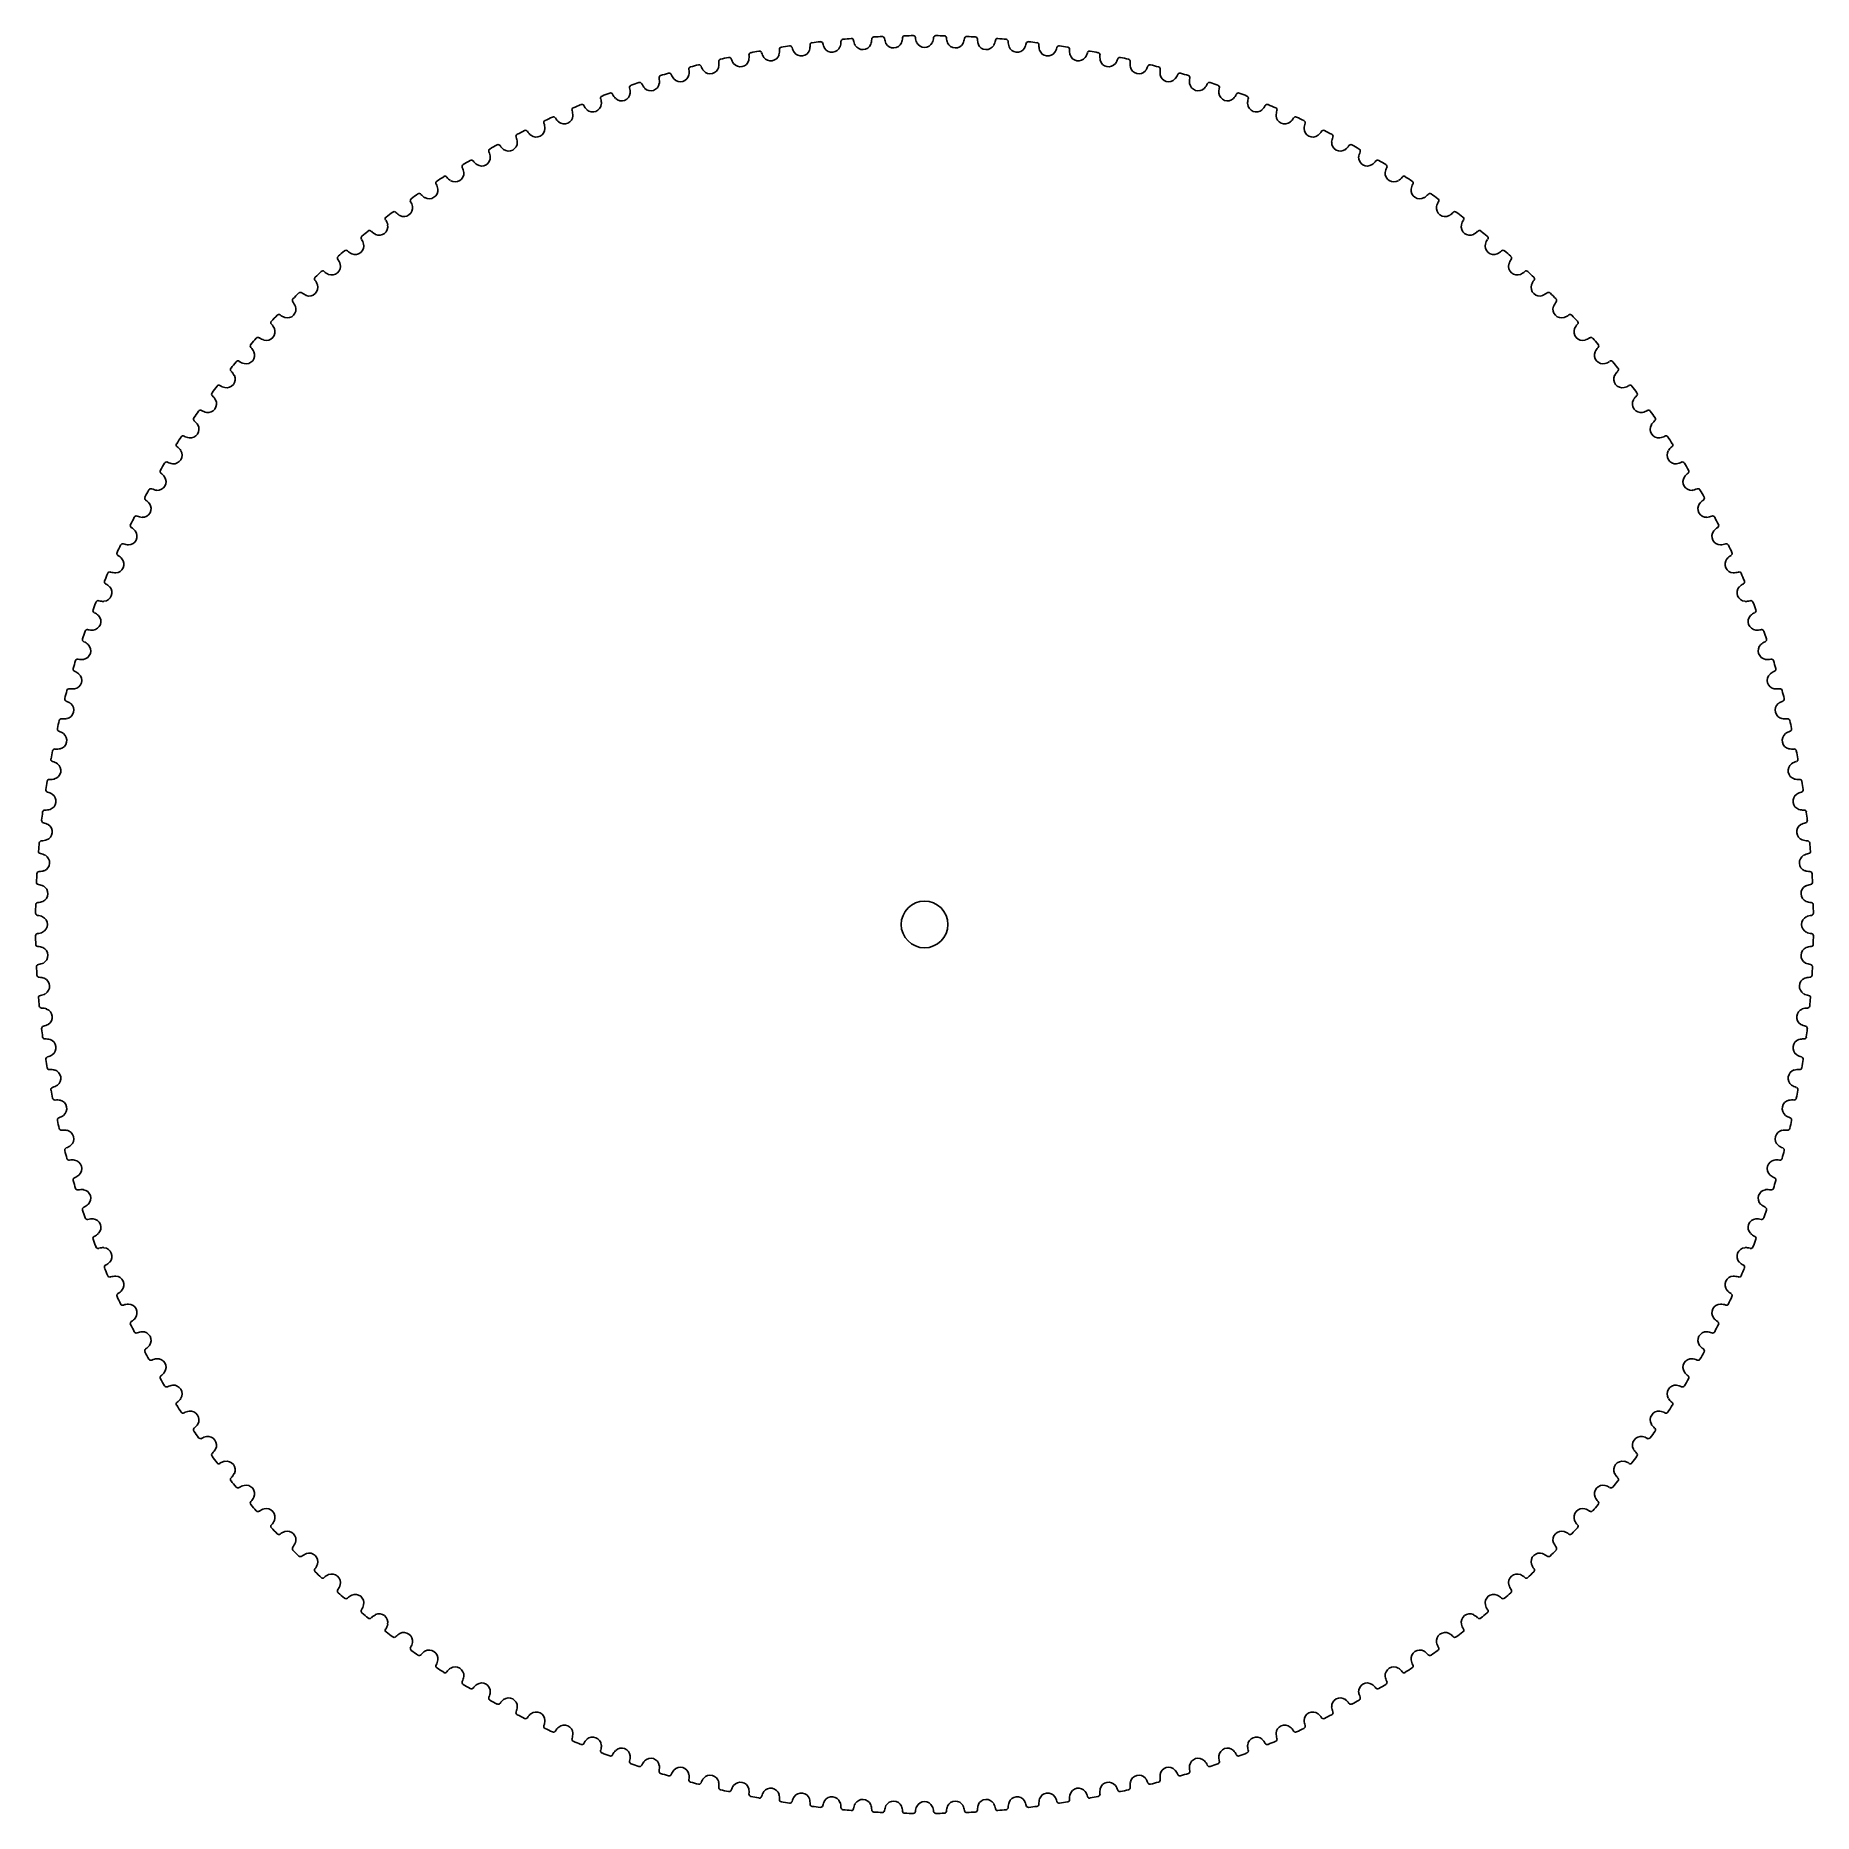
# Model space of a CAD drawing. Header units: millimetres. Extents: x 0 to 114, y 0 to 114.
import ezdxf

# ---------------------------------------------------------------- set-up
doc = ezdxf.new("R2010")
doc.units = ezdxf.units.MM

msp = doc.modelspace()

# ---------------------------------------------------------------- linework, layer by layer
msp.add_circle((57.3, 57.3), 1.5)
for centre, radius, start, end in [((52.08, 113.95), 0.15, 96, 178.5686), ((57.3, 57.3), 57.04, 94.7335, 95.2665), ((52.6, 114), 0.15, 11.4314, 94), ((52.91, 114.13), 1, -20.377, -1.0988), ((54.06, 114.1), 0.15, 94, 176.5686), ((57.3, 57.3), 57.04, 92.7335, 93.2665), ((54.58, 114.13), 0.15, 9.4314, 92), ((55.72, 114.28), 1, -172.9012, -153.623), ((54.89, 114.25), 1, -22.377, -3.0988), ((56.04, 114.18), 0.15, 92, 174.5686), ((57.3, 57.3), 57.04, 90.7335, 91.2665), ((56.57, 114.19), 0.15, 7.4314, 90), ((57.71, 114.3), 1, -174.9012, -155.623), ((56.88, 114.3), 1, -24.377, -5.0988), ((58.03, 114.19), 0.15, 90, 172.5686), ((57.3, 57.3), 57.04, 88.7335, 89.2665), ((58.55, 114.18), 0.15, 5.4314, 88), ((59.7, 114.25), 1, -176.9012, -157.623), ((58.87, 114.28), 1, -26.377, -7.0988), ((60.01, 114.13), 0.15, 88, 170.5686), ((57.3, 57.3), 57.04, 86.7335, 87.2665), ((60.54, 114.1), 0.15, 3.4314, 86), ((61.69, 114.13), 1, -178.9012, -159.623), ((61.99, 114), 0.15, 86, 168.5686), ((57.3, 57.3), 57.04, 84.7335, 85.2665), ((62.52, 113.95), 0.15, 1.4314, 84), ((45.04, 112.97), 1, -12.377, 6.9012), ((46.18, 113.1), 0.15, 102, -175.4314), ((57.29, 57.3), 57.04, 100.7335, 101.2665), ((46.7, 113.2), 0.15, 17.4314, 100), ((47.81, 113.5), 1, -164.9012, -145.623), ((47.43, 113.27), 0.555, -80, -16.5651), ((46.99, 113.36), 1, -14.377, 4.9012), ((48.14, 113.45), 0.15, 100, -177.4314), ((57.29, 57.3), 57.04, 98.7335, 99.2665), ((48.65, 113.53), 0.15, 15.4314, 98), ((49.77, 113.8), 1, -166.9012, -147.623), ((49.39, 113.58), 0.555, -145.4349, -82), ((49.39, 113.58), 0.555, -82, -18.5651), ((48.95, 113.68), 1, -16.377, 2.9012), ((50.1, 113.74), 0.15, 98, -179.4314), ((57.3, 57.3), 57.04, 96.7335, 97.2665), ((50.62, 113.8), 0.15, 13.4314, 96), ((51.75, 114.03), 1, -168.9012, -149.623), ((51.35, 113.82), 0.555, -147.4349, -84), ((51.35, 113.82), 0.555, -84, -20.5651), ((50.93, 113.94), 1, -18.377, 0.9012), ((53.73, 114.19), 1, -170.9012, -151.623), ((53.33, 113.99), 0.555, -149.4349, -86), ((53.33, 113.99), 0.555, -86, -22.5651), ((55.31, 114.1), 0.555, -151.4349, -88), ((55.31, 114.1), 0.555, -88, -24.5651), ((57.3, 114.13), 0.555, -153.4349, -90), ((57.3, 114.13), 0.555, -90, -26.5651), ((59.28, 114.1), 0.555, -155.4349, -92), ((59.28, 114.1), 0.555, -92, -28.5651), ((61.26, 113.99), 0.555, -157.4349, -94), ((61.26, 113.99), 0.555, -94, -30.5651), ((60.86, 114.19), 1, -28.377, -9.0988), ((63.67, 113.94), 1, 179.0988, -161.623), ((63.24, 113.82), 0.555, -159.4349, -96), ((63.24, 113.82), 0.555, -96, -32.5651), ((62.84, 114.03), 1, -30.377, -11.0988), ((63.97, 113.8), 0.15, 84, 166.5686), ((57.3, 57.3), 57.04, 82.7335, 83.2665), ((64.49, 113.74), 0.15, -0.5686, 82), ((65.64, 113.68), 1, 177.0988, -163.623), ((65.21, 113.58), 0.555, -161.4349, -98), ((65.21, 113.58), 0.555, -98, -34.5651), ((64.82, 113.8), 1, -32.377, -13.0988), ((65.94, 113.53), 0.15, 82, 164.5686), ((57.3, 57.3), 57.04, 80.7335, 81.2665), ((66.46, 113.45), 0.15, -2.5686, 80), ((67.6, 113.36), 1, 175.0988, -165.623), ((67.17, 113.27), 0.555, -163.4349, -100), ((66.79, 113.5), 1, -34.377, -15.0988), ((67.89, 113.2), 0.15, 80, 162.5686), ((57.3, 57.3), 57.04, 78.7335, 79.2665), ((68.41, 113.1), 0.15, -4.5686, 78), ((69.55, 112.97), 1, 173.0988, -167.623), ((57.29, 57.3), 57.04, 106.7335, 107.2665), ((40.91, 111.78), 0.15, 23.4314, 106), ((41.98, 112.2), 1, -158.9012, -139.623), ((41.63, 111.93), 0.555, -74, -10.5651), ((42.32, 112.19), 0.15, 106, -171.4314), ((41.19, 111.97), 1, -8.377, 10.9012), ((57.29, 57.3), 57.04, 104.7335, 105.2665), ((42.82, 112.32), 0.15, 21.4314, 104), ((43.91, 112.7), 1, -160.9012, -141.623), ((43.55, 112.44), 0.555, -139.4349, -76), ((43.55, 112.44), 0.555, -76, -12.5651), ((44.24, 112.68), 0.15, 104, -173.4314), ((43.1, 112.5), 1, -10.377, 8.9012), ((57.29, 57.3), 57.04, 102.7335, 103.2665), ((44.75, 112.79), 0.15, 19.4314, 102), ((45.85, 113.14), 1, -162.9012, -143.623), ((45.48, 112.89), 0.555, -141.4349, -78), ((45.48, 112.89), 0.555, -78, -14.5651), ((47.43, 113.27), 0.555, -143.4349, -80), ((67.17, 113.27), 0.555, -100, -36.5651), ((69.11, 112.89), 0.555, -165.4349, -102), ((69.11, 112.89), 0.555, -102, -38.5651), ((68.74, 113.14), 1, -36.377, -17.0988), ((69.84, 112.79), 0.15, 78, 160.5686), ((57.3, 57.3), 57.04, 76.7335, 77.2665), ((70.35, 112.68), 0.15, -6.5686, 76), ((71.49, 112.5), 1, 171.0988, -169.623), ((71.05, 112.44), 0.555, -167.4349, -104), ((71.05, 112.44), 0.555, -104, -40.5651), ((70.68, 112.7), 1, -38.377, -19.0988), ((71.77, 112.32), 0.15, 76, 158.5686), ((57.3, 57.3), 57.04, 74.7335, 75.2665), ((72.28, 112.19), 0.15, -8.5686, 74), ((73.41, 111.97), 1, 169.0988, -171.623), ((72.96, 111.93), 0.555, -169.4349, -106), ((72.61, 112.2), 1, -40.377, -21.0988), ((73.68, 111.78), 0.15, 74, 156.5686), ((57.3, 57.3), 57.04, 72.7335, 73.2665), ((38.52, 111.01), 0.15, 110, -167.4314), ((37.41, 110.72), 1, -4.377, 14.9012), ((57.29, 57.3), 57.04, 108.7335, 109.2665), ((39.02, 111.18), 0.15, 25.4314, 108), ((40.08, 111.64), 1, -156.9012, -137.623), ((39.73, 111.35), 0.555, -135.4349, -72), ((39.73, 111.35), 0.555, -72, -8.5651), ((40.41, 111.63), 0.15, 108, -169.4314), ((39.29, 111.38), 1, -6.377, 12.9012), ((41.63, 111.93), 0.555, -137.4349, -74), ((72.96, 111.93), 0.555, -106, -42.5651), ((74.18, 111.63), 0.15, -10.5686, 72), ((75.3, 111.38), 1, 167.0988, -173.623), ((74.86, 111.35), 0.555, -171.4349, -108), ((74.86, 111.35), 0.555, -108, -44.5651), ((74.52, 111.64), 1, -42.377, -23.0988), ((75.57, 111.18), 0.15, 72, 154.5686), ((57.3, 57.3), 57.04, 70.7335, 71.2665), ((76.07, 111.01), 0.15, -12.5686, 70), ((77.18, 110.72), 1, 165.0988, -175.623), ((34.82, 109.57), 0.15, 114, -163.4314), ((33.73, 109.2), 1, -0.377, 18.9012), ((57.29, 57.3), 57.04, 112.7335, 113.2665), ((35.31, 109.77), 0.15, 29.4314, 112), ((36.33, 110.3), 1, -152.9012, -133.623), ((36, 109.99), 0.555, -131.4349, -68), ((36, 109.99), 0.555, -68, -4.5651), ((36.66, 110.32), 0.15, 112, -165.4314), ((35.56, 109.99), 1, -2.377, 16.9012), ((57.29, 57.3), 57.04, 110.7335, 111.2665), ((37.15, 110.51), 0.15, 27.4314, 110), ((38.19, 111), 1, -154.9012, -135.623), ((37.86, 110.7), 0.555, -133.4349, -70), ((37.86, 110.7), 0.555, -70, -6.5651), ((76.74, 110.7), 0.555, -173.4349, -110), ((76.74, 110.7), 0.555, -110, -46.5651), ((76.4, 111), 1, -44.377, -25.0988), ((77.44, 110.51), 0.15, 70, 152.5686), ((57.3, 57.3), 57.04, 68.7335, 69.2665), ((77.93, 110.32), 0.15, -14.5686, 68), ((79.03, 109.99), 1, 163.0988, -177.623), ((78.59, 109.99), 0.555, -175.4349, -112), ((78.59, 109.99), 0.555, -112, -48.5651), ((78.26, 110.3), 1, -46.377, -27.0988), ((79.29, 109.77), 0.15, 68, 150.5686), ((57.3, 57.3), 57.04, 66.7335, 67.2665), ((79.77, 109.57), 0.15, -16.5686, 66), ((80.86, 109.2), 1, 161.0988, -179.623), ((33.01, 108.75), 0.15, 116, -161.4314), ((31.94, 108.35), 1, 1.623, 20.9012), ((57.29, 57.3), 57.04, 114.7335, 115.2665), ((33.49, 108.97), 0.15, 31.4314, 114), ((34.49, 109.54), 1, -150.9012, -131.623), ((34.18, 109.22), 0.555, -129.4349, -66), ((34.18, 109.22), 0.555, -66, -2.5651), ((80.41, 109.22), 0.555, -177.4349, -114), ((80.41, 109.22), 0.555, -114, -50.5651), ((80.1, 109.54), 1, -48.377, -29.0988), ((81.1, 108.97), 0.15, 66, 148.5686), ((57.3, 57.3), 57.04, 64.7335, 65.2665), ((81.58, 108.75), 0.15, -18.5686, 64), ((82.66, 108.35), 1, 159.0988, 178.377), ((57.29, 57.3), 57.04, 118.7335, 119.2665), ((29.94, 107.19), 0.15, 35.4314, 118), ((30.9, 107.82), 1, -146.9012, -127.623), ((30.61, 107.48), 0.555, -62, 1.4349), ((31.23, 107.87), 0.15, 118, -159.4314), ((30.17, 107.43), 1, 3.623, 22.9012), ((57.29, 57.3), 57.04, 116.7335, 117.2665), ((31.7, 108.11), 0.15, 33.4314, 116), ((32.68, 108.71), 1, -148.9012, -129.623), ((32.38, 108.38), 0.555, -127.4349, -64), ((32.38, 108.38), 0.555, -64, -0.5651), ((82.21, 108.38), 0.555, -179.4349, -116), ((82.21, 108.38), 0.555, -116, -52.5651), ((81.91, 108.71), 1, -50.377, -31.0988), ((82.89, 108.11), 0.15, 64, 146.5686), ((57.3, 57.3), 57.04, 62.7335, 63.2665), ((84.42, 107.43), 1, 157.0988, 176.377), ((83.98, 107.48), 0.555, 178.5651, -118), ((83.36, 107.87), 0.15, -20.5686, 62), ((83.69, 107.82), 1, -52.377, -33.0988), ((84.65, 107.19), 0.15, 62, 144.5686), ((57.3, 57.3), 57.04, 60.7335, 61.2665), ((57.29, 57.3), 57.04, 120.7335, 121.2665), ((28.22, 106.2), 0.15, 37.4314, 120), ((29.15, 106.87), 1, -144.9012, -125.623), ((28.88, 106.52), 0.555, -60, 3.4349), ((29.48, 106.93), 0.15, 120, -157.4314), ((28.44, 106.45), 1, 5.623, 24.9012), ((30.61, 107.48), 0.555, -125.4349, -62), ((83.98, 107.48), 0.555, -118, -54.5651), ((86.16, 106.45), 1, 155.0988, 174.377), ((85.71, 106.52), 0.555, 176.5651, -120), ((85.11, 106.93), 0.15, -22.5686, 60), ((85.44, 106.87), 1, -54.377, -35.0988), ((86.37, 106.2), 0.15, 60, 142.5686), ((57.3, 57.3), 57.04, 58.7335, 59.2665), ((26.09, 104.87), 0.15, 124, -153.4314), ((57.29, 57.3), 57.04, 122.7335, 123.2665), ((26.53, 105.16), 0.15, 39.4314, 122), ((27.44, 105.86), 1, -142.9012, -123.623), ((27.18, 105.5), 0.555, -121.4349, -58), ((27.18, 105.5), 0.555, -58, 5.4349), ((27.77, 105.93), 0.15, 122, -155.4314), ((26.74, 105.42), 1, 7.623, 26.9012), ((28.88, 106.52), 0.555, -123.4349, -60), ((85.71, 106.52), 0.555, -120, -56.5651), ((87.85, 105.42), 1, 153.0988, 172.377), ((87.41, 105.5), 0.555, 174.5651, -122), ((86.83, 105.93), 0.15, -24.5686, 58), ((87.41, 105.5), 0.555, -122, -58.5651), ((87.15, 105.86), 1, -56.377, -37.0988), ((88.06, 105.16), 0.15, 58, 140.5686), ((57.3, 57.3), 57.04, 56.7335, 57.2665), ((88.5, 104.87), 0.15, -26.5686, 56), ((24.45, 103.75), 0.15, 126, -151.4314), ((57.29, 57.3), 57.04, 124.7335, 125.2665), ((24.88, 104.05), 0.15, 41.4314, 124), ((25.76, 104.78), 1, -140.9012, -121.623), ((25.51, 104.42), 0.555, -119.4349, -56), ((25.51, 104.42), 0.555, -56, 7.4349), ((25.08, 104.32), 1, 9.623, 28.9012), ((89.08, 104.42), 0.555, 172.5651, -124), ((89.51, 104.32), 1, 151.0988, 170.377), ((89.08, 104.42), 0.555, -124, -60.5651), ((88.83, 104.78), 1, -58.377, -39.0988), ((89.72, 104.05), 0.15, 56, 138.5686), ((57.3, 57.3), 57.04, 54.7335, 55.2665), ((90.15, 103.75), 0.15, -28.5686, 54), ((22.84, 102.58), 0.15, 128, -149.4314), ((57.29, 57.3), 57.04, 126.7335, 127.2665), ((23.26, 102.89), 0.15, 43.4314, 126), ((24.13, 103.65), 1, -138.9012, -119.623), ((23.89, 103.28), 0.555, -117.4349, -54), ((23.89, 103.28), 0.555, -54, 9.4349), ((23.46, 103.17), 1, 11.623, 30.9012), ((90.7, 103.28), 0.555, 170.5651, -126), ((91.14, 103.17), 1, 149.0988, 168.377), ((90.7, 103.28), 0.555, -126, -62.5651), ((90.47, 103.65), 1, -60.377, -41.0988), ((91.33, 102.89), 0.15, 54, 136.5686), ((57.3, 57.3), 57.04, 52.7335, 53.2665), ((91.75, 102.58), 0.15, -30.5686, 52), ((57.29, 57.3), 57.04, 128.7335, 129.2665), ((21.69, 101.68), 0.15, 45.4314, 128), ((22.53, 102.47), 1, -136.9012, -117.623), ((22.3, 102.08), 0.555, -115.4349, -52), ((22.3, 102.08), 0.555, -52, 11.4349), ((21.88, 101.96), 1, 13.623, 32.9012), ((92.29, 102.08), 0.555, 168.5651, -128), ((92.72, 101.96), 1, 147.0988, 166.377), ((92.29, 102.08), 0.555, -128, -64.5651), ((92.06, 102.47), 1, -62.377, -43.0988), ((92.9, 101.68), 0.15, 52, 134.5686), ((57.3, 57.3), 57.04, 50.7335, 51.2665), ((57.29, 57.3), 57.04, 130.7335, 131.2665), ((20.17, 100.41), 0.15, 47.4314, 130), ((20.97, 101.23), 1, -134.9012, -115.623), ((20.76, 100.84), 0.555, -113.4349, -50), ((20.76, 100.84), 0.555, -50, 13.4349), ((21.29, 101.35), 0.15, 130, -147.4314), ((20.34, 100.69), 1, 15.623, 34.9012), ((93.83, 100.84), 0.555, 166.5651, -130), ((94.25, 100.69), 1, 145.0988, 164.377), ((93.31, 101.35), 0.15, -32.5686, 50), ((93.83, 100.84), 0.555, -130, -66.5651), ((93.62, 101.23), 1, -64.377, -45.0988), ((94.43, 100.41), 0.15, 50, 132.5686), ((57.3, 57.3), 57.04, 48.7335, 49.2665), ((19.77, 100.06), 0.15, 132, -145.4314), ((19.26, 99.53), 0.555, -48, 15.4349), ((18.85, 99.38), 1, 17.623, 36.9012), ((95.33, 99.53), 0.555, 164.5651, -132), ((95.75, 99.38), 1, 143.0988, 162.377), ((94.82, 100.06), 0.15, -34.5686, 48), ((18.3, 98.73), 0.15, 134, -143.4314), ((17.4, 98.01), 1, 19.623, 38.9012), ((57.29, 57.3), 57.04, 132.7335, 133.2665), ((17.81, 98.18), 0.555, -46, 17.4349), ((18.68, 99.09), 0.15, 49.4314, 132), ((19.46, 99.93), 1, -132.9012, -113.623), ((19.26, 99.53), 0.555, -111.4349, -48), ((95.33, 99.53), 0.555, -132, -68.5651), ((95.13, 99.93), 1, -66.377, -47.0988), ((95.91, 99.09), 0.15, 48, 130.5686), ((57.3, 57.3), 57.04, 46.7335, 47.2665), ((96.78, 98.18), 0.555, 162.5651, -134), ((97.19, 98.01), 1, 141.0988, 160.377), ((96.29, 98.73), 0.15, -36.5686, 46), ((16.88, 97.34), 0.15, 136, -141.4314), ((16, 96.59), 1, 21.623, 40.9012), ((57.29, 57.3), 57.04, 134.7335, 135.2665), ((17.25, 97.71), 0.15, 51.4314, 134), ((18, 98.59), 1, -130.9012, -111.623), ((17.81, 98.18), 0.555, -109.4349, -46), ((96.78, 98.18), 0.555, -134, -70.5651), ((96.59, 98.59), 1, -68.377, -49.0988), ((97.34, 97.71), 0.15, 46, 128.5686), ((57.3, 57.3), 57.04, 44.7335, 45.2665), ((98.59, 96.59), 1, 139.0988, 158.377), ((97.71, 97.34), 0.15, -38.5686, 44), ((15.5, 95.91), 0.15, 138, -139.4314), ((57.29, 57.3), 57.04, 136.7335, 137.2665), ((15.86, 96.29), 0.15, 53.4314, 136), ((16.58, 97.19), 1, -128.9012, -109.623), ((16.41, 96.78), 0.555, -107.4349, -44), ((16.41, 96.78), 0.555, -44, 19.4349), ((98.18, 96.78), 0.555, 160.5651, -136), ((98.18, 96.78), 0.555, -136, -72.5651), ((98.01, 97.19), 1, -70.377, -51.0988), ((98.73, 96.29), 0.15, 44, 126.5686), ((57.3, 57.3), 57.04, 42.7335, 43.2665), ((99.09, 95.91), 0.15, -40.5686, 42), ((57.29, 57.3), 57.04, 138.7335, 139.2665), ((14.53, 94.82), 0.15, 55.4314, 138), ((15.21, 95.75), 1, -126.9012, -107.623), ((15.06, 95.33), 0.555, -105.4349, -42), ((14.66, 95.13), 1, 23.623, 42.9012), ((15.06, 95.33), 0.555, -42, 21.4349), ((99.53, 95.33), 0.555, 158.5651, -138), ((99.93, 95.13), 1, 137.0988, 156.377), ((99.53, 95.33), 0.555, -138, -74.5651), ((99.38, 95.75), 1, -72.377, -53.0988), ((100.06, 94.82), 0.15, 42, 124.5686), ((57.3, 57.3), 57.04, 40.7335, 41.2665), ((14.18, 94.43), 0.15, 140, -137.4314), ((13.36, 93.62), 1, 25.623, 44.9012), ((13.76, 93.83), 0.555, -40, 23.4349), ((100.84, 93.83), 0.555, 156.5651, -140), ((101.23, 93.62), 1, 135.0988, 154.377), ((100.41, 94.43), 0.15, -42.5686, 40), ((12.91, 92.9), 0.15, 142, -135.4314), ((57.29, 57.3), 57.04, 140.7335, 141.2665), ((12.12, 92.06), 1, 27.623, 46.9012), ((12.51, 92.29), 0.555, -38, 25.4349), ((13.24, 93.31), 0.15, 57.4314, 140), ((13.9, 94.25), 1, -124.9012, -105.623), ((13.76, 93.83), 0.555, -103.4349, -40), ((100.84, 93.83), 0.555, -140, -76.5651), ((100.69, 94.25), 1, -74.377, -55.0988), ((101.35, 93.31), 0.15, 40, 122.5686), ((57.3, 57.3), 57.04, 38.7335, 39.2665), ((102.08, 92.29), 0.555, 154.5651, -142), ((102.47, 92.06), 1, 133.0988, 152.377), ((101.68, 92.9), 0.15, -44.5686, 38), ((11.7, 91.33), 0.15, 144, -133.4314), ((57.29, 57.3), 57.04, 142.7335, 143.2665), ((12.01, 91.75), 0.15, 59.4314, 142), ((12.63, 92.72), 1, -122.9012, -103.623), ((12.51, 92.29), 0.555, -101.4349, -38), ((102.08, 92.29), 0.555, -142, -78.5651), ((101.96, 92.72), 1, -76.377, -57.0988), ((102.58, 91.75), 0.15, 38, 120.5686), ((57.3, 57.3), 57.04, 36.7335, 37.2665), ((102.89, 91.33), 0.15, -46.5686, 36), ((57.29, 57.3), 57.04, 144.7335, 145.2665), ((10.84, 90.15), 0.15, 61.4314, 144), ((11.42, 91.14), 1, -120.9012, -101.623), ((11.31, 90.7), 0.555, -99.4349, -36), ((10.94, 90.47), 1, 29.623, 48.9012), ((11.31, 90.7), 0.555, -36, 27.4349), ((103.28, 90.7), 0.555, 152.5651, -144), ((103.65, 90.47), 1, 131.0988, 150.377), ((103.28, 90.7), 0.555, -144, -80.5651), ((103.17, 91.14), 1, -78.377, -59.0988), ((103.75, 90.15), 0.15, 36, 118.5686), ((57.3, 57.3), 57.04, 34.7335, 35.2665), ((10.54, 89.72), 0.15, 146, -131.4314), ((9.81, 88.83), 1, 31.623, 50.9012), ((10.18, 89.08), 0.555, -34, 29.4349), ((104.42, 89.08), 0.555, 150.5651, -146), ((104.78, 88.83), 1, 129.0988, 148.377), ((104.05, 89.72), 0.15, -48.5686, 34), ((9.43, 88.06), 0.15, 148, -129.4314), ((57.29, 57.3), 57.04, 146.7335, 147.2665), ((8.74, 87.15), 1, 33.623, 52.9012), ((9.72, 88.5), 0.15, 63.4314, 146), ((10.27, 89.51), 1, -118.9012, -99.623), ((10.18, 89.08), 0.555, -97.4349, -34), ((104.42, 89.08), 0.555, -146, -82.5651), ((104.32, 89.51), 1, -80.377, -61.0988), ((104.87, 88.5), 0.15, 34, 116.5686), ((57.3, 57.3), 57.04, 32.7335, 33.2665), ((105.86, 87.15), 1, 127.0988, 146.377), ((105.16, 88.06), 0.15, -50.5686, 32), ((57.29, 57.3), 57.04, 148.7335, 149.2665), ((8.66, 86.83), 0.15, 65.4314, 148), ((9.18, 87.85), 1, -116.9012, -97.623), ((9.1, 87.41), 0.555, -95.4349, -32), ((9.1, 87.41), 0.555, -32, 31.4349), ((105.5, 87.41), 0.555, 148.5651, -148), ((105.5, 87.41), 0.555, -148, -84.5651), ((105.42, 87.85), 1, -82.377, -63.0988), ((105.93, 86.83), 0.15, 32, 114.5686), ((57.3, 57.3), 57.04, 30.7335, 31.2665), ((8.39, 86.37), 0.15, 150, -127.4314), ((7.72, 85.44), 1, 35.623, 54.9012), ((8.07, 85.71), 0.555, -30, 33.4349), ((106.52, 85.71), 0.555, 146.5651, -150), ((106.87, 85.44), 1, 125.0988, 144.377), ((106.2, 86.37), 0.15, -52.5686, 30), ((7.41, 84.65), 0.15, 152, -125.4314), ((57.29, 57.3), 57.04, 150.7335, 151.2665), ((6.77, 83.69), 1, 37.623, 56.9012), ((7.66, 85.11), 0.15, 67.4314, 150), ((8.14, 86.16), 1, -114.9012, -95.623), ((8.07, 85.71), 0.555, -93.4349, -30), ((106.52, 85.71), 0.555, -150, -86.5651), ((106.45, 86.16), 1, -84.377, -65.0988), ((106.93, 85.11), 0.15, 30, 112.5686), ((107.82, 83.69), 1, 123.0988, 142.377), ((57.3, 57.3), 57.04, 28.7335, 29.2665), ((107.19, 84.65), 0.15, -54.5686, 28), ((57.29, 57.3), 57.04, 152.7335, 153.2665), ((6.72, 83.36), 0.15, 69.4314, 152), ((7.16, 84.42), 1, -112.9012, -93.623), ((7.11, 83.98), 0.555, -91.4349, -28), ((7.11, 83.98), 0.555, -28, 35.4349), ((107.48, 83.98), 0.555, 144.5651, -152), ((107.48, 83.98), 0.555, -152, -88.5651), ((107.43, 84.42), 1, -86.377, -67.0988), ((107.87, 83.36), 0.15, 28, 110.5686), ((57.3, 57.3), 57.04, 26.7335, 27.2665), ((6.48, 82.89), 0.15, 154, -123.4314), ((5.88, 81.91), 1, 39.623, 58.9012), ((6.21, 82.21), 0.555, -26, 37.4349), ((108.38, 82.21), 0.555, 142.5651, -154), ((108.71, 81.91), 1, 121.0988, 140.377), ((108.11, 82.89), 0.15, -56.5686, 26), ((5.62, 81.1), 0.15, 156, -121.4314), ((57.29, 57.3), 57.04, 154.7335, 155.2665), ((5.84, 81.58), 0.15, 71.4314, 154), ((6.25, 82.66), 1, -110.9012, -91.623), ((6.21, 82.21), 0.555, -89.4349, -26), ((108.38, 82.21), 0.555, -154, -90.5651), ((108.35, 82.66), 1, -88.377, -69.0988), ((108.75, 81.58), 0.15, 26, 108.5686), ((57.3, 57.3), 57.04, 24.7335, 25.2665), ((108.97, 81.1), 0.15, -58.5686, 24), ((5.02, 79.77), 0.15, 73.4314, 156), ((5.39, 80.86), 1, -108.9012, -89.623), ((5.37, 80.41), 0.555, -87.4349, -24), ((5.05, 80.1), 1, 41.623, 60.9012), ((5.37, 80.41), 0.555, -24, 39.4349), ((109.22, 80.41), 0.555, 140.5651, -156), ((109.22, 80.41), 0.555, -156, -92.5651), ((109.54, 80.1), 1, 119.0988, 138.377), ((109.2, 80.86), 1, -90.377, -71.0988), ((109.57, 79.77), 0.15, 24, 106.5686), ((4.82, 79.29), 0.15, 158, -119.4314), ((57.29, 57.3), 57.04, 156.7335, 157.2665), ((4.29, 78.26), 1, 43.623, 62.9012), ((4.6, 78.59), 0.555, -22, 41.4349), ((109.99, 78.59), 0.555, 138.5651, -158), ((110.3, 78.26), 1, 117.0988, 136.377), ((57.3, 57.3), 57.04, 22.7335, 23.2665), ((109.77, 79.29), 0.15, -60.5686, 22), ((57.29, 57.3), 57.04, 158.7335, 159.2665), ((4.27, 77.93), 0.15, 75.4314, 158), ((4.6, 79.03), 1, -106.9012, -87.623), ((4.6, 78.59), 0.555, -85.4349, -22), ((109.99, 78.59), 0.555, -158, -94.5651), ((109.99, 79.03), 1, -92.377, -73.0988), ((110.32, 77.93), 0.15, 22, 104.5686), ((57.3, 57.3), 57.04, 20.7335, 21.2665), ((4.08, 77.44), 0.15, 160, -117.4314), ((3.89, 76.74), 0.555, -83.4349, -20), ((3.59, 76.4), 1, 45.623, 64.9012), ((3.89, 76.74), 0.555, -20, 43.4349), ((110.7, 76.74), 0.555, 136.5651, -160), ((110.7, 76.74), 0.555, -160, -96.5651), ((111, 76.4), 1, 115.0988, 134.377), ((110.51, 77.44), 0.15, -62.5686, 20), ((3.41, 75.57), 0.15, 162, -115.4314), ((57.29, 57.3), 57.04, 160.7335, 161.2665), ((2.96, 74.52), 1, 47.623, 66.9012), ((3.58, 76.07), 0.15, 77.4314, 160), ((3.87, 77.18), 1, -104.9012, -85.623), ((110.72, 77.18), 1, -94.377, -75.0988), ((111.64, 74.52), 1, 113.0988, 132.377), ((111.01, 76.07), 0.15, 20, 102.5686), ((57.3, 57.3), 57.04, 18.7335, 19.2665), ((111.18, 75.57), 0.15, -64.5686, 18), ((57.29, 57.3), 57.04, 162.7335, 163.2665), ((2.96, 74.18), 0.15, 79.4314, 162), ((3.21, 75.3), 1, -102.9012, -83.623), ((3.24, 74.86), 0.555, -81.4349, -18), ((3.24, 74.86), 0.555, -18, 45.4349), ((111.35, 74.86), 0.555, 134.5651, -162), ((111.35, 74.86), 0.555, -162, -98.5651), ((111.38, 75.3), 1, -96.377, -77.0988), ((111.63, 74.18), 0.15, 18, 100.5686), ((57.3, 57.3), 57.04, 16.7335, 17.2665), ((2.81, 73.68), 0.15, 164, -113.4314), ((2.39, 72.61), 1, 49.623, 68.9012), ((2.66, 72.96), 0.555, -16, 47.4349), ((111.93, 72.96), 0.555, 132.5651, -164), ((112.2, 72.61), 1, 111.0988, 130.377), ((111.78, 73.68), 0.15, -66.5686, 16), ((57.29, 57.3), 57.04, 164.7335, 165.2665), ((2.41, 72.28), 0.15, 81.4314, 164), ((2.62, 73.41), 1, -100.9012, -81.623), ((2.66, 72.96), 0.555, -79.4349, -16), ((111.93, 72.96), 0.555, -164, -100.5651), ((111.97, 73.41), 1, -98.377, -79.0988), ((112.19, 72.28), 0.15, 16, 98.5686), ((57.3, 57.3), 57.04, 14.7335, 15.2665), ((2.27, 71.77), 0.15, 166, -111.4314), ((1.89, 70.68), 1, 51.623, 70.9012), ((2.15, 71.05), 0.555, -77.4349, -14), ((2.15, 71.05), 0.555, -14, 49.4349), ((112.44, 71.05), 0.555, 130.5651, -166), ((112.44, 71.05), 0.555, -166, -102.5651), ((112.7, 70.68), 1, 109.0988, 128.377), ((112.32, 71.77), 0.15, -68.5686, 14), ((57.29, 57.3), 57.04, 166.7335, 167.2665), ((1.8, 69.84), 0.15, 168, -109.4314), ((1.45, 68.74), 1, 53.623, 72.9012), ((1.92, 70.35), 0.15, 83.4314, 166), ((2.09, 71.49), 1, -98.9012, -79.623), ((112.5, 71.49), 1, -100.377, -81.0988), ((113.14, 68.74), 1, 107.0988, 126.377), ((112.68, 70.35), 0.15, 14, 96.5686), ((57.3, 57.3), 57.04, 12.7335, 13.2665), ((112.79, 69.84), 0.15, -70.5686, 12), ((1.49, 68.41), 0.15, 85.4314, 168), ((1.63, 69.55), 1, -96.9012, -77.623), ((1.7, 69.11), 0.555, -75.4349, -12), ((1.7, 69.11), 0.555, -12, 51.4349), ((112.89, 69.11), 0.555, 128.5651, -168), ((112.89, 69.11), 0.555, -168, -104.5651), ((112.97, 69.55), 1, -102.377, -83.0988), ((113.1, 68.41), 0.15, 12, 94.5686), ((1.39, 67.89), 0.15, 170, -107.4314), ((57.29, 57.3), 57.04, 168.7335, 169.2665), ((1.09, 66.79), 1, 55.623, 74.9012), ((1.32, 67.17), 0.555, -10, 53.4349), ((113.27, 67.17), 0.555, 126.5651, -170), ((113.5, 66.79), 1, 105.0988, 124.377), ((57.3, 57.3), 57.04, 10.7335, 11.2665), ((113.2, 67.89), 0.15, -72.5686, 10), ((57.29, 57.3), 57.04, 170.7335, 171.2665), ((1.14, 66.46), 0.15, 87.4314, 170), ((1.23, 67.6), 1, -94.9012, -75.623), ((1.32, 67.17), 0.555, -73.4349, -10), ((113.27, 67.17), 0.555, -170, -106.5651), ((113.36, 67.6), 1, -104.377, -85.0988), ((113.45, 66.46), 0.15, 10, 92.5686), ((57.3, 57.3), 57.04, 8.7335, 9.2665), ((1.06, 65.94), 0.15, 172, -105.4314), ((0.79, 64.82), 1, 57.623, 76.9012), ((1.01, 65.21), 0.555, -71.4349, -8), ((1.01, 65.21), 0.555, -8, 55.4349), ((113.58, 65.21), 0.555, 124.5651, -172), ((113.58, 65.21), 0.555, -172, -108.5651), ((113.8, 64.82), 1, 103.0988, 122.377), ((113.53, 65.94), 0.15, -74.5686, 8), ((57.29, 57.3), 57.04, 172.7335, 173.2665), ((0.79, 63.97), 0.15, 174, -103.4314), ((0.85, 64.49), 0.15, 89.4314, 172), ((0.91, 65.64), 1, -92.9012, -73.623), ((113.68, 65.64), 1, -106.377, -87.0988), ((113.74, 64.49), 0.15, 8, 90.5686), ((113.8, 63.97), 0.15, -76.5686, 6), ((57.3, 57.3), 57.04, 6.7335, 7.2665), ((0.56, 62.84), 1, 59.623, 78.9012), ((0.77, 63.24), 0.555, -69.4349, -6), ((0.77, 63.24), 0.555, -6, 57.4349), ((113.82, 63.24), 0.555, 122.5651, -174), ((113.82, 63.24), 0.555, -174, -110.5651), ((114.03, 62.84), 1, 101.0988, 120.377), ((57.29, 57.3), 57.04, 174.7335, 175.2665), ((0.59, 61.99), 0.15, 176, -101.4314), ((0.64, 62.52), 0.15, 91.4314, 174), ((0.4, 60.86), 1, 61.623, 80.9012), ((0.65, 63.67), 1, -90.9012, -71.623), ((0.6, 61.26), 0.555, -4, 59.4349), ((113.99, 61.26), 0.555, 120.5651, -176), ((113.94, 63.67), 1, -108.377, -89.0988), ((114.19, 60.86), 1, 99.0988, 118.377), ((113.95, 62.52), 0.15, 6, 88.5686), ((114, 61.99), 0.15, -78.5686, 4), ((57.3, 57.3), 57.04, 4.7335, 5.2665), ((57.29, 57.3), 57.04, 176.7335, 177.2665), ((0.49, 60.54), 0.15, 93.4314, 176), ((0.46, 61.69), 1, -88.9012, -69.623), ((0.6, 61.26), 0.555, -67.4349, -4), ((113.99, 61.26), 0.555, -176, -112.5651), ((114.13, 61.69), 1, -110.377, -91.0988), ((114.1, 60.54), 0.15, 4, 86.5686), ((57.3, 57.3), 57.04, 2.7335, 3.2665), ((0.46, 60.01), 0.15, 178, -99.4314), ((0.31, 58.87), 1, 63.623, 82.9012), ((0.49, 59.28), 0.555, -2, 61.4349), ((114.1, 59.28), 0.555, 118.5651, -178), ((114.28, 58.87), 1, 97.0988, 116.377), ((114.13, 60.01), 0.15, -80.5686, 2), ((57.29, 57.3), 57.04, 178.7335, 179.2665), ((0.41, 58.55), 0.15, 95.4314, 178), ((0.34, 59.7), 1, -86.9012, -67.623), ((0.49, 59.28), 0.555, -65.4349, -2), ((114.1, 59.28), 0.555, -178, -114.5651), ((114.25, 59.7), 1, -112.377, -93.0988), ((114.18, 58.55), 0.15, 2, 84.5686), ((57.3, 57.3), 57.04, 0.7335, 1.2665), ((0.4, 58.03), 0.15, 180, -97.4314), ((0.29, 56.88), 1, 65.623, 84.9012), ((0.46, 57.3), 0.555, 0, 63.4349), ((0.46, 57.3), 0.555, -63.4349, 0), ((114.13, 57.3), 0.555, 116.5651, -180), ((114.13, 57.3), 0.555, 180, -116.5651), ((114.3, 56.88), 1, 95.0988, 114.377), ((114.19, 58.03), 0.15, -82.5686, 0), ((0.4, 56.57), 0.15, 97.4314, 180), ((57.29, 57.3), 57.04, -179.2665, -178.7335), ((0.41, 56.04), 0.15, -178, -95.4314), ((0.29, 57.71), 1, -84.9012, -65.623), ((114.3, 57.71), 1, -114.377, -95.0988), ((114.18, 56.04), 0.15, -84.5686, -2), ((114.19, 56.57), 0.15, 0, 82.5686), ((57.3, 57.3), 57.04, -1.2665, -0.7335), ((0.34, 54.89), 1, 67.623, 86.9012), ((0.31, 55.72), 1, -82.9012, -63.623), ((0.49, 55.31), 0.555, 2, 65.4349), ((0.49, 55.31), 0.555, -61.4349, 2), ((114.1, 55.31), 0.555, 114.5651, 178), ((114.1, 55.31), 0.555, 178, -118.5651), ((114.28, 55.72), 1, -116.377, -97.0988), ((114.25, 54.89), 1, 93.0988, 112.377), ((0.46, 54.58), 0.15, 99.4314, -178), ((57.29, 57.3), 57.04, -177.2665, -176.7335), ((0.49, 54.06), 0.15, -176, -93.4314), ((0.46, 52.91), 1, 69.623, 88.9012), ((0.6, 53.33), 0.555, 4, 67.4349), ((113.99, 53.33), 0.555, 112.5651, 176), ((114.13, 52.91), 1, 91.0988, 110.377), ((114.1, 54.06), 0.15, -86.5686, -4), ((114.13, 54.58), 0.15, -2, 80.5686), ((57.3, 57.3), 57.04, -3.2665, -2.7335), ((0.59, 52.6), 0.15, 101.4314, -176), ((57.29, 57.3), 57.04, -175.2665, -174.7335), ((0.4, 53.73), 1, -80.9012, -61.623), ((0.6, 53.33), 0.555, -59.4349, 4), ((113.99, 53.33), 0.555, 176, -120.5651), ((114.19, 53.73), 1, -118.377, -99.0988), ((114, 52.6), 0.15, -4, 78.5686), ((57.3, 57.3), 57.04, -5.2665, -4.7335), ((0.64, 52.08), 0.15, -174, -91.4314), ((0.65, 50.93), 1, 71.623, 90.9012), ((0.77, 51.35), 0.555, 6, 69.4349), ((0.77, 51.35), 0.555, -57.4349, 6), ((113.82, 51.35), 0.555, 110.5651, 174), ((113.82, 51.35), 0.555, 174, -122.5651), ((113.94, 50.93), 1, 89.0988, 108.377), ((113.95, 52.08), 0.15, -88.5686, -6), ((0.79, 50.62), 0.15, 103.4314, -174), ((57.29, 57.3), 57.04, -173.2665, -172.7335), ((0.56, 51.75), 1, -78.9012, -59.623), ((114.03, 51.75), 1, -120.377, -101.0988), ((113.8, 50.62), 0.15, -6, 76.5686), ((57.3, 57.3), 57.04, -7.2665, -6.7335), ((0.85, 50.1), 0.15, -172, -89.4314), ((0.91, 48.95), 1, 73.623, 92.9012), ((1.01, 49.39), 0.555, 8, 71.4349), ((1.01, 49.39), 0.555, -55.4349, 8), ((113.58, 49.39), 0.555, 172, -124.5651), ((113.58, 49.39), 0.555, 108.5651, 172), ((113.68, 48.95), 1, 87.0988, 106.377), ((113.74, 50.1), 0.15, -90.5686, -8), ((1.06, 48.65), 0.15, 105.4314, -172), ((57.29, 57.29), 57.04, -171.2665, -170.7335), ((1.14, 48.14), 0.15, -170, -87.4314), ((0.79, 49.77), 1, -76.9012, -57.623), ((1.23, 46.99), 1, 75.623, 94.9012), ((1.32, 47.43), 0.555, 10, 73.4349), ((113.27, 47.43), 0.555, 106.5651, 170), ((113.36, 46.99), 1, 85.0988, 104.377), ((113.8, 49.77), 1, -122.377, -103.0988), ((113.45, 48.14), 0.15, -92.5686, -10), ((113.53, 48.65), 0.15, -8, 74.5686), ((57.3, 57.29), 57.04, -9.2665, -8.7335), ((1.39, 46.7), 0.15, 107.4314, -170), ((1.09, 47.81), 1, -74.9012, -55.623), ((1.32, 47.43), 0.555, -53.4349, 10), ((113.27, 47.43), 0.555, 170, -126.5651), ((113.5, 47.81), 1, -124.377, -105.0988), ((113.2, 46.7), 0.15, -10, 72.5686), ((57.29, 57.29), 57.04, -169.2665, -168.7335), ((1.49, 46.18), 0.15, -168, -85.4314), ((1.63, 45.04), 1, 77.623, 96.9012), ((1.7, 45.48), 0.555, 12, 75.4349), ((112.89, 45.48), 0.555, 104.5651, 168), ((112.97, 45.04), 1, 83.0988, 102.377), ((113.1, 46.18), 0.15, -94.5686, -12), ((57.3, 57.29), 57.04, -11.2665, -10.7335), ((1.8, 44.75), 0.15, 109.4314, -168), ((57.29, 57.29), 57.04, -167.2665, -166.7335), ((1.45, 45.85), 1, -72.9012, -53.623), ((1.7, 45.48), 0.555, -51.4349, 12), ((112.89, 45.48), 0.555, 168, -128.5651), ((113.14, 45.85), 1, -126.377, -107.0988), ((57.3, 57.29), 57.04, -13.2665, -12.7335), ((112.79, 44.75), 0.15, -12, 70.5686), ((1.92, 44.24), 0.15, -166, -83.4314), ((2.09, 43.1), 1, 79.623, 98.9012), ((2.15, 43.55), 0.555, 14, 77.4349), ((2.15, 43.55), 0.555, -49.4349, 14), ((112.44, 43.55), 0.555, 166, -130.5651), ((112.44, 43.55), 0.555, 102.5651, 166), ((112.5, 43.1), 1, 81.0988, 100.377), ((112.68, 44.24), 0.15, -96.5686, -14), ((2.27, 42.82), 0.15, 111.4314, -166), ((57.29, 57.29), 57.04, -165.2665, -164.7335), ((1.89, 43.91), 1, -70.9012, -51.623), ((2.41, 42.32), 0.15, -164, -81.4314), ((112.7, 43.91), 1, -128.377, -109.0988), ((112.19, 42.32), 0.15, -98.5686, -16), ((57.3, 57.29), 57.04, -15.2665, -14.7335), ((112.32, 42.82), 0.15, -14, 68.5686), ((2.62, 41.19), 1, 81.623, 100.9012), ((2.39, 41.98), 1, -68.9012, -49.623), ((2.66, 41.63), 0.555, 16, 79.4349), ((2.66, 41.63), 0.555, -47.4349, 16), ((111.93, 41.63), 0.555, 164, -132.5651), ((111.93, 41.63), 0.555, 100.5651, 164), ((112.2, 41.98), 1, -130.377, -111.0988), ((111.97, 41.19), 1, 79.0988, 98.377), ((2.81, 40.91), 0.15, 113.4314, -164), ((57.29, 57.29), 57.04, -163.2665, -162.7335), ((2.96, 40.41), 0.15, -162, -79.4314), ((3.21, 39.29), 1, 83.623, 102.9012), ((3.24, 39.73), 0.555, 18, 81.4349), ((111.35, 39.73), 0.555, 98.5651, 162), ((111.38, 39.29), 1, 77.0988, 96.377), ((111.63, 40.41), 0.15, -100.5686, -18), ((57.3, 57.29), 57.04, -17.2665, -16.7335), ((111.78, 40.91), 0.15, -16, 66.5686), ((3.41, 39.02), 0.15, 115.4314, -162), ((57.29, 57.29), 57.04, -161.2665, -160.7335), ((2.96, 40.08), 1, -66.9012, -47.623), ((3.24, 39.73), 0.555, -45.4349, 18), ((111.35, 39.73), 0.555, 162, -134.5651), ((111.64, 40.08), 1, -132.377, -113.0988), ((57.3, 57.29), 57.04, -19.2665, -18.7335), ((111.18, 39.02), 0.15, -18, 64.5686), ((3.58, 38.52), 0.15, -160, -77.4314), ((3.87, 37.41), 1, 85.623, 104.9012), ((3.89, 37.86), 0.555, 20, 83.4349), ((3.89, 37.86), 0.555, -43.4349, 20), ((110.7, 37.86), 0.555, 160, -136.5651), ((110.7, 37.86), 0.555, 96.5651, 160), ((110.72, 37.41), 1, 75.0988, 94.377), ((111.01, 38.52), 0.15, -102.5686, -20), ((4.08, 37.15), 0.15, 117.4314, -160), ((57.29, 57.29), 57.04, -159.2665, -158.7335), ((3.59, 38.19), 1, -64.9012, -45.623), ((4.27, 36.66), 0.15, -158, -75.4314), ((4.6, 35.56), 1, 87.623, 106.9012), ((4.6, 36), 0.555, 22, 85.4349), ((109.99, 36), 0.555, 94.5651, 158), ((109.99, 35.56), 1, 73.0988, 92.377), ((110.32, 36.66), 0.15, -104.5686, -22), ((111, 38.19), 1, -134.377, -115.0988), ((57.3, 57.29), 57.04, -21.2665, -20.7335), ((110.51, 37.15), 0.15, -20, 62.5686), ((4.82, 35.31), 0.15, 119.4314, -158), ((4.29, 36.33), 1, -62.9012, -43.623), ((4.6, 36), 0.555, -41.4349, 22), ((109.99, 36), 0.555, 158, -138.5651), ((110.3, 36.33), 1, -136.377, -117.0988), ((109.77, 35.31), 0.15, -22, 60.5686), ((57.29, 57.29), 57.04, -157.2665, -156.7335), ((5.02, 34.82), 0.15, -156, -73.4314), ((5.39, 33.73), 1, 89.623, 108.9012), ((5.37, 34.18), 0.555, 24, 87.4349), ((5.37, 34.18), 0.555, -39.4349, 24), ((109.22, 34.18), 0.555, 156, -140.5651), ((109.22, 34.18), 0.555, 92.5651, 156), ((109.2, 33.73), 1, 71.0988, 90.377), ((109.57, 34.82), 0.15, -106.5686, -24), ((57.3, 57.29), 57.04, -23.2665, -22.7335), ((5.62, 33.49), 0.15, 121.4314, -156), ((57.29, 57.29), 57.04, -155.2665, -154.7335), ((5.05, 34.49), 1, -60.9012, -41.623), ((109.54, 34.49), 1, -138.377, -119.0988), ((57.3, 57.29), 57.04, -25.2665, -24.7335), ((108.97, 33.49), 0.15, -24, 58.5686), ((5.84, 33.01), 0.15, -154, -71.4314), ((6.25, 31.94), 1, 91.623, 110.9012), ((6.21, 32.38), 0.555, 26, 89.4349), ((5.88, 32.68), 1, -58.9012, -39.623), ((6.21, 32.38), 0.555, -37.4349, 26), ((108.38, 32.38), 0.555, 154, -142.5651), ((108.38, 32.38), 0.555, 90.5651, 154), ((108.71, 32.68), 1, -140.377, -121.0988), ((108.35, 31.94), 1, 69.0988, 88.377), ((108.75, 33.01), 0.15, -108.5686, -26), ((6.48, 31.7), 0.15, 123.4314, -154), ((57.29, 57.29), 57.04, -153.2665, -152.7335), ((6.72, 31.23), 0.15, -152, -69.4314), ((7.16, 30.17), 1, 93.623, 112.9012), ((7.11, 30.61), 0.555, 28, 91.4349), ((7.11, 30.61), 0.555, -35.4349, 28), ((107.48, 30.61), 0.555, 152, -144.5651), ((107.48, 30.61), 0.555, 88.5651, 152), ((107.43, 30.17), 1, 67.0988, 86.377), ((107.87, 31.23), 0.15, -110.5686, -28), ((57.3, 57.29), 57.04, -27.2665, -26.7335), ((108.11, 31.7), 0.15, -26, 56.5686), ((7.41, 29.94), 0.15, 125.4314, -152), ((57.29, 57.29), 57.04, -151.2665, -150.7335), ((6.77, 30.9), 1, -56.9012, -37.623), ((107.82, 30.9), 1, -142.377, -123.0988), ((57.3, 57.29), 57.04, -29.2665, -28.7335), ((107.19, 29.94), 0.15, -28, 54.5686), ((7.66, 29.48), 0.15, -150, -67.4314), ((8.14, 28.44), 1, 95.623, 114.9012), ((8.07, 28.88), 0.555, 30, 93.4349), ((7.72, 29.15), 1, -54.9012, -35.623), ((8.07, 28.88), 0.555, -33.4349, 30), ((106.52, 28.88), 0.555, 150, -146.5651), ((106.52, 28.88), 0.555, 86.5651, 150), ((106.87, 29.15), 1, -144.377, -125.0988), ((106.45, 28.44), 1, 65.0988, 84.377), ((106.93, 29.48), 0.15, -112.5686, -30), ((8.39, 28.22), 0.15, 127.4314, -150), ((57.29, 57.29), 57.04, -149.2665, -148.7335), ((8.66, 27.77), 0.15, -148, -65.4314), ((9.18, 26.74), 1, 97.623, 116.9012), ((9.1, 27.18), 0.555, 32, 95.4349), ((9.1, 27.18), 0.555, -31.4349, 32), ((105.5, 27.18), 0.555, 148, -148.5651), ((105.5, 27.18), 0.555, 84.5651, 148), ((105.42, 26.74), 1, 63.0988, 82.377), ((105.93, 27.77), 0.15, -114.5686, -32), ((57.3, 57.29), 57.04, -31.2665, -30.7335), ((106.2, 28.22), 0.15, -30, 52.5686), ((9.43, 26.53), 0.15, 129.4314, -148), ((57.29, 57.29), 57.04, -147.2665, -146.7335), ((8.74, 27.44), 1, -52.9012, -33.623), ((57.3, 57.29), 57.04, -33.2665, -32.7335), ((105.86, 27.44), 1, -146.377, -127.0988), ((105.16, 26.53), 0.15, -32, 50.5686), ((9.72, 26.09), 0.15, -146, -63.4314), ((10.27, 25.08), 1, 99.623, 118.9012), ((10.18, 25.51), 0.555, 34, 97.4349), ((9.81, 25.76), 1, -50.9012, -31.623), ((10.18, 25.51), 0.555, -29.4349, 34), ((104.42, 25.51), 0.555, 146, -150.5651), ((104.78, 25.76), 1, -148.377, -129.0988), ((104.42, 25.51), 0.555, 82.5651, 146), ((104.32, 25.08), 1, 61.0988, 80.377), ((104.87, 26.09), 0.15, -116.5686, -34), ((10.54, 24.88), 0.15, 131.4314, -146), ((57.29, 57.29), 57.04, -145.2665, -144.7335), ((10.84, 24.45), 0.15, -144, -61.4314), ((11.42, 23.46), 1, 101.623, 120.9012), ((11.31, 23.89), 0.555, 36, 99.4349), ((11.31, 23.89), 0.555, -27.4349, 36), ((103.28, 23.89), 0.555, 144, -152.5651), ((103.28, 23.89), 0.555, 80.5651, 144), ((103.17, 23.46), 1, 59.0988, 78.377), ((103.75, 24.45), 0.15, -118.5686, -36), ((57.3, 57.29), 57.04, -35.2665, -34.7335), ((104.05, 24.88), 0.15, -34, 48.5686), ((11.7, 23.26), 0.15, 133.4314, -144), ((57.29, 57.29), 57.04, -143.2665, -142.7335), ((10.94, 24.13), 1, -48.9012, -29.623), ((12.63, 21.88), 1, 103.623, 122.9012), ((12.51, 22.3), 0.555, 38, 101.4349), ((102.08, 22.3), 0.555, 78.5651, 142), ((101.96, 21.88), 1, 57.0988, 76.377), ((57.3, 57.29), 57.04, -37.2665, -36.7335), ((103.65, 24.13), 1, -150.377, -131.0988), ((102.89, 23.26), 0.15, -36, 46.5686), ((12.01, 22.84), 0.15, -142, -59.4314), ((12.91, 21.69), 0.15, 135.4314, -142), ((12.12, 22.53), 1, -46.9012, -27.623), ((12.51, 22.3), 0.555, -25.4349, 38), ((102.08, 22.3), 0.555, 142, -154.5651), ((102.47, 22.53), 1, -152.377, -133.0988), ((101.68, 21.69), 0.15, -38, 44.5686), ((102.58, 22.84), 0.15, -120.5686, -38), ((57.29, 57.29), 57.04, -141.2665, -140.7335), ((13.24, 21.29), 0.15, -140, -57.4314), ((13.9, 20.34), 1, 105.623, 124.9012), ((13.76, 20.76), 0.555, 40, 103.4349), ((13.36, 20.97), 1, -44.9012, -25.623), ((13.76, 20.76), 0.555, -23.4349, 40), ((100.84, 20.76), 0.555, 140, -156.5651), ((101.23, 20.97), 1, -154.377, -135.0988), ((100.84, 20.76), 0.555, 76.5651, 140), ((100.69, 20.34), 1, 55.0988, 74.377), ((101.35, 21.29), 0.15, -122.5686, -40), ((57.3, 57.29), 57.04, -39.2665, -38.7335), ((14.18, 20.17), 0.15, 137.4314, -140), ((57.29, 57.29), 57.04, -139.2665, -138.7335), ((14.53, 19.77), 0.15, -138, -55.4314), ((15.21, 18.85), 1, 107.623, 126.9012), ((15.06, 19.26), 0.555, 42, 105.4349), ((15.06, 19.26), 0.555, -21.4349, 42), ((99.53, 19.26), 0.555, 138, -158.5651), ((99.53, 19.26), 0.555, 74.5651, 138), ((99.38, 18.85), 1, 53.0988, 72.377), ((100.06, 19.77), 0.15, -124.5686, -42), ((57.3, 57.29), 57.04, -41.2665, -40.7335), ((100.41, 20.17), 0.15, -40, 42.5686), ((15.5, 18.68), 0.15, 139.4314, -138), ((14.66, 19.46), 1, -42.9012, -23.623), ((57.29, 57.29), 57.04, -137.2665, -136.7335), ((16.58, 17.4), 1, 109.623, 128.9012), ((16.41, 17.81), 0.555, 44, 107.4349), ((98.18, 17.81), 0.555, 72.5651, 136), ((98.01, 17.4), 1, 51.0988, 70.377), ((57.3, 57.29), 57.04, -43.2665, -42.7335), ((99.93, 19.46), 1, -156.377, -137.0988), ((99.09, 18.68), 0.15, -42, 40.5686), ((15.86, 18.3), 0.15, -136, -53.4314), ((16.88, 17.25), 0.15, 141.4314, -136), ((16, 18), 1, -40.9012, -21.623), ((57.29, 57.29), 57.04, -135.2665, -134.7335), ((16.41, 17.81), 0.555, -19.4349, 44), ((57.3, 57.29), 57.04, -45.2665, -44.7335), ((98.18, 17.81), 0.555, 136, -160.5651), ((98.59, 18), 1, -158.377, -139.0988), ((97.71, 17.25), 0.15, -44, 38.5686), ((98.73, 18.3), 0.15, -126.5686, -44), ((17.25, 16.88), 0.15, -134, -51.4314), ((18, 16), 1, 111.623, 130.9012), ((17.81, 16.41), 0.555, 46, 109.4349), ((17.4, 16.58), 1, -38.9012, -19.623), ((17.81, 16.41), 0.555, -17.4349, 46), ((96.78, 16.41), 0.555, 134, -162.5651), ((97.19, 16.58), 1, -160.377, -141.0988), ((96.78, 16.41), 0.555, 70.5651, 134), ((96.59, 16), 1, 49.0988, 68.377), ((97.34, 16.88), 0.15, -128.5686, -46), ((18.3, 15.86), 0.15, 143.4314, -134), ((57.29, 57.29), 57.04, -133.2665, -132.7335), ((18.68, 15.5), 0.15, -132, -49.4314), ((19.46, 14.66), 1, 113.623, 132.9012), ((19.26, 15.06), 0.555, 48, 111.4349), ((19.26, 15.06), 0.555, -15.4349, 48), ((18.85, 15.21), 1, -36.9012, -17.623), ((95.33, 15.06), 0.555, 132, -164.5651), ((95.75, 15.21), 1, -162.377, -143.0988), ((95.33, 15.06), 0.555, 68.5651, 132), ((95.13, 14.66), 1, 47.0988, 66.377), ((95.91, 15.5), 0.15, -130.5686, -48), ((57.3, 57.29), 57.04, -47.2665, -46.7335), ((96.29, 15.86), 0.15, -46, 36.5686), ((19.77, 14.53), 0.15, 145.4314, -132), ((57.29, 57.29), 57.04, -131.2665, -130.7335), ((20.17, 14.18), 0.15, -130, -47.4314), ((20.97, 13.36), 1, 115.623, 134.9012), ((20.76, 13.76), 0.555, 50, 113.4349), ((20.76, 13.76), 0.555, -13.4349, 50), ((93.83, 13.76), 0.555, 130, -166.5651), ((93.83, 13.76), 0.555, 66.5651, 130), ((93.62, 13.36), 1, 45.0988, 64.377), ((94.43, 14.18), 0.15, -132.5686, -50), ((57.3, 57.29), 57.04, -49.2665, -48.7335), ((94.82, 14.53), 0.15, -48, 34.5686), ((21.29, 13.24), 0.15, 147.4314, -130), ((20.34, 13.9), 1, -34.9012, -15.623), ((57.29, 57.29), 57.04, -129.2665, -128.7335), ((21.69, 12.91), 0.15, -128, -45.4314), ((22.53, 12.12), 1, 117.623, 136.9012), ((22.3, 12.51), 0.555, 52, 115.4349), ((22.3, 12.51), 0.555, -11.4349, 52), ((92.29, 12.51), 0.555, 128, -168.5651), ((92.29, 12.51), 0.555, 64.5651, 128), ((92.06, 12.12), 1, 43.0988, 62.377), ((92.9, 12.91), 0.15, -134.5686, -52), ((57.3, 57.29), 57.04, -51.2665, -50.7335), ((94.25, 13.9), 1, -164.377, -145.0988), ((93.31, 13.24), 0.15, -50, 32.5686), ((22.84, 12.01), 0.15, 149.4314, -128), ((21.88, 12.63), 1, -32.9012, -13.623), ((57.29, 57.29), 57.04, -127.2665, -126.7335), ((23.26, 11.7), 0.15, -126, -43.4314), ((24.13, 10.94), 1, 119.623, 138.9012), ((23.89, 11.31), 0.555, 54, 117.4349), ((23.89, 11.31), 0.555, -9.4349, 54), ((90.7, 11.31), 0.555, 126, -170.5651), ((90.7, 11.31), 0.555, 62.5651, 126), ((90.47, 10.94), 1, 41.0988, 60.377), ((91.33, 11.7), 0.15, -136.5686, -54), ((57.3, 57.29), 57.04, -53.2665, -52.7335), ((92.72, 12.63), 1, -166.377, -147.0988), ((91.75, 12.01), 0.15, -52, 30.5686), ((24.45, 10.84), 0.15, 151.4314, -126), ((23.46, 11.42), 1, -30.9012, -11.623), ((57.29, 57.29), 57.04, -125.2665, -124.7335), ((24.88, 10.54), 0.15, -124, -41.4314), ((25.76, 9.81), 1, 121.623, 140.9012), ((25.51, 10.18), 0.555, 56, 119.4349), ((25.51, 10.18), 0.555, -7.4349, 56), ((89.08, 10.18), 0.555, 124, -172.5651), ((89.08, 10.18), 0.555, 60.5651, 124), ((88.83, 9.81), 1, 39.0988, 58.377), ((89.72, 10.54), 0.15, -138.5686, -56), ((57.3, 57.29), 57.04, -55.2665, -54.7335), ((91.14, 11.42), 1, -168.377, -149.0988), ((90.15, 10.84), 0.15, -54, 28.5686), ((26.09, 9.72), 0.15, 153.4314, -124), ((25.08, 10.27), 1, -28.9012, -9.623), ((57.29, 57.29), 57.04, -123.2665, -122.7335), ((26.53, 9.43), 0.15, -122, -39.4314), ((27.44, 8.74), 1, 123.623, 142.9012), ((27.18, 9.1), 0.555, 58, 121.4349), ((27.18, 9.1), 0.555, -5.4349, 58), ((87.41, 9.1), 0.555, 122, -174.5651), ((87.41, 9.1), 0.555, 58.5651, 122), ((87.15, 8.74), 1, 37.0988, 56.377), ((88.06, 9.43), 0.15, -140.5686, -58), ((57.3, 57.29), 57.04, -57.2665, -56.7335), ((89.51, 10.27), 1, -170.377, -151.0988), ((88.5, 9.72), 0.15, -56, 26.5686), ((27.77, 8.66), 0.15, 155.4314, -122), ((26.74, 9.18), 1, -26.9012, -7.623), ((57.29, 57.29), 57.04, -121.2665, -120.7335), ((28.22, 8.39), 0.15, -120, -37.4314), ((29.15, 7.72), 1, 125.623, 144.9012), ((28.88, 8.07), 0.555, 60, 123.4349), ((28.88, 8.07), 0.555, -3.4349, 60), ((28.44, 8.14), 1, -24.9012, -5.623), ((85.71, 8.07), 0.555, 120, -176.5651), ((86.16, 8.14), 1, -174.377, -155.0988), ((85.71, 8.07), 0.555, 56.5651, 120), ((85.44, 7.72), 1, 35.0988, 54.377), ((86.37, 8.39), 0.15, -142.5686, -60), ((57.3, 57.29), 57.04, -59.2665, -58.7335), ((87.85, 9.18), 1, -172.377, -153.0988), ((86.83, 8.66), 0.15, -58, 24.5686), ((29.48, 7.66), 0.15, 157.4314, -120), ((57.29, 57.29), 57.04, -119.2665, -118.7335), ((29.94, 7.41), 0.15, -118, -35.4314), ((30.9, 6.77), 1, 127.623, 146.9012), ((30.61, 7.11), 0.555, 62, 125.4349), ((30.61, 7.11), 0.555, -1.4349, 62), ((30.17, 7.16), 1, -22.9012, -3.623), ((83.98, 7.11), 0.555, 118, -178.5651), ((84.42, 7.16), 1, -176.377, -157.0988), ((83.98, 7.11), 0.555, 54.5651, 118), ((83.69, 6.77), 1, 33.0988, 52.377), ((84.65, 7.41), 0.15, -144.5686, -62), ((57.3, 57.29), 57.04, -61.2665, -60.7335), ((85.11, 7.66), 0.15, -60, 22.5686), ((31.23, 6.72), 0.15, 159.4314, -118), ((57.29, 57.29), 57.04, -117.2665, -116.7335), ((31.7, 6.48), 0.15, -116, -33.4314), ((32.68, 5.88), 1, 129.623, 148.9012), ((32.38, 6.21), 0.555, 64, 127.4349), ((32.38, 6.21), 0.555, 0.5651, 64), ((33.01, 5.84), 0.15, 161.4314, -116), ((31.94, 6.25), 1, -20.9012, -1.623), ((57.29, 57.29), 57.04, -115.2665, -114.7335), ((34.49, 5.05), 1, 131.623, 150.9012), ((34.18, 5.37), 0.555, 66, 129.4349), ((34.18, 5.37), 0.555, 2.5651, 66), ((80.41, 5.37), 0.555, 114, 177.4349), ((80.41, 5.37), 0.555, 50.5651, 114), ((80.1, 5.05), 1, 29.0988, 48.377), ((57.3, 57.29), 57.04, -65.2665, -64.7335), ((81.58, 5.84), 0.15, -64, 18.5686), ((82.21, 6.21), 0.555, 116, 179.4349), ((82.66, 6.25), 1, -178.377, -159.0988), ((82.21, 6.21), 0.555, 52.5651, 116), ((81.91, 5.88), 1, 31.0988, 50.377), ((82.89, 6.48), 0.15, -146.5686, -64), ((57.3, 57.29), 57.04, -63.2665, -62.7335), ((83.36, 6.72), 0.15, -62, 20.5686), ((33.49, 5.62), 0.15, -114, -31.4314), ((34.82, 5.02), 0.15, 163.4314, -114), ((33.73, 5.39), 1, -18.9012, 0.377), ((57.29, 57.29), 57.04, -113.2665, -112.7335), ((35.31, 4.82), 0.15, -112, -29.4314), ((36.33, 4.29), 1, 133.623, 152.9012), ((36, 4.6), 0.555, 68, 131.4349), ((36, 4.6), 0.555, 4.5651, 68), ((35.56, 4.6), 1, -16.9012, 2.377), ((78.59, 4.6), 0.555, 112, 175.4349), ((79.03, 4.6), 1, 177.623, -163.0988), ((78.59, 4.6), 0.555, 48.5651, 112), ((78.26, 4.29), 1, 27.0988, 46.377), ((79.29, 4.82), 0.15, -150.5686, -68), ((57.3, 57.29), 57.04, -67.2665, -66.7335), ((79.77, 5.02), 0.15, -66, 16.5686), ((80.86, 5.39), 1, 179.623, -161.0988), ((81.1, 5.62), 0.15, -148.5686, -66), ((36.66, 4.27), 0.15, 165.4314, -112), ((57.29, 57.29), 57.04, -111.2665, -110.7335), ((37.15, 4.08), 0.15, -110, -27.4314), ((38.19, 3.59), 1, 135.623, 154.9012), ((37.86, 3.89), 0.555, 70, 133.4349), ((37.86, 3.89), 0.555, 6.5651, 70), ((38.52, 3.58), 0.15, 167.4314, -110), ((37.41, 3.87), 1, -14.9012, 4.377), ((57.29, 57.29), 57.04, -109.2665, -108.7335), ((40.08, 2.96), 1, 137.623, 156.9012), ((39.73, 3.24), 0.555, 72, 135.4349), ((39.73, 3.24), 0.555, 8.5651, 72), ((74.86, 3.24), 0.555, 108, 171.4349), ((74.86, 3.24), 0.555, 44.5651, 108), ((74.52, 2.96), 1, 23.0988, 42.377), ((57.3, 57.29), 57.04, -71.2665, -70.7335), ((76.07, 3.58), 0.15, -70, 12.5686), ((76.74, 3.89), 0.555, 110, 173.4349), ((77.18, 3.87), 1, 175.623, -165.0988), ((76.74, 3.89), 0.555, 46.5651, 110), ((76.4, 3.59), 1, 25.0988, 44.377), ((77.44, 4.08), 0.15, -152.5686, -70), ((57.3, 57.29), 57.04, -69.2665, -68.7335), ((77.93, 4.27), 0.15, -68, 14.5686), ((39.02, 3.41), 0.15, -108, -25.4314), ((39.29, 3.21), 1, -12.9012, 6.377), ((40.41, 2.96), 0.15, 169.4314, -108), ((57.29, 57.29), 57.04, -107.2665, -106.7335), ((40.91, 2.81), 0.15, -106, -23.4314), ((41.98, 2.39), 1, 139.623, 158.9012), ((41.63, 2.66), 0.555, 74, 137.4349), ((41.63, 2.66), 0.555, 10.5651, 74), ((41.19, 2.62), 1, -10.9012, 8.377), ((42.32, 2.41), 0.15, 171.4314, -106), ((43.91, 1.89), 1, 141.623, 160.9012), ((43.55, 2.15), 0.555, 76, 139.4349), ((43.55, 2.15), 0.555, 12.5651, 76), ((71.05, 2.15), 0.555, 104, 167.4349), ((71.05, 2.15), 0.555, 40.5651, 104), ((70.68, 1.89), 1, 19.0988, 38.377), ((72.28, 2.41), 0.15, -74, 8.5686), ((73.41, 2.62), 1, 171.623, -169.0988), ((72.96, 2.66), 0.555, 106, 169.4349), ((72.96, 2.66), 0.555, 42.5651, 106), ((72.61, 2.39), 1, 21.0988, 40.377), ((73.68, 2.81), 0.15, -156.5686, -74), ((57.3, 57.29), 57.04, -73.2665, -72.7335), ((74.18, 2.96), 0.15, -72, 10.5686), ((75.3, 3.21), 1, 173.623, -167.0988), ((75.57, 3.41), 0.15, -154.5686, -72), ((57.29, 57.29), 57.04, -105.2665, -104.7335), ((42.82, 2.27), 0.15, -104, -21.4314), ((43.1, 2.09), 1, -8.9012, 10.377), ((44.24, 1.92), 0.15, 173.4314, -104), ((57.29, 57.29), 57.04, -103.2665, -102.7335), ((44.75, 1.8), 0.15, -102, -19.4314), ((45.85, 1.45), 1, 143.623, 162.9012), ((45.48, 1.7), 0.555, 78, 141.4349), ((45.48, 1.7), 0.555, 14.5651, 78), ((45.04, 1.63), 1, -6.9012, 12.377), ((46.18, 1.49), 0.15, 175.4314, -102), ((57.29, 57.29), 57.04, -101.2665, -100.7335), ((46.7, 1.39), 0.15, -100, -17.4314), ((47.81, 1.09), 1, 145.623, 164.9012), ((47.43, 1.32), 0.555, 80, 143.4349), ((47.43, 1.32), 0.555, 16.5651, 80), ((46.99, 1.23), 1, -4.9012, 14.377), ((48.14, 1.14), 0.15, 177.4314, -100), ((49.77, 0.79), 1, 147.623, 166.9012), ((49.39, 1.01), 0.555, 82, 145.4349), ((49.39, 1.01), 0.555, 18.5651, 82), ((48.95, 0.91), 1, -2.9012, 16.377), ((51.35, 0.77), 0.555, 84, 147.4349), ((51.35, 0.77), 0.555, 20.5651, 84), ((53.33, 0.6), 0.555, 86, 149.4349), ((53.33, 0.6), 0.555, 22.5651, 86), ((61.26, 0.6), 0.555, 94, 157.4349), ((61.26, 0.6), 0.555, 30.5651, 94), ((63.24, 0.77), 0.555, 96, 159.4349), ((63.24, 0.77), 0.555, 32.5651, 96), ((65.64, 0.91), 1, 163.623, -177.0988), ((65.21, 1.01), 0.555, 98, 161.4349), ((65.21, 1.01), 0.555, 34.5651, 98), ((64.82, 0.79), 1, 13.0988, 32.377), ((66.46, 1.14), 0.15, -80, 2.5686), ((67.6, 1.23), 1, 165.623, -175.0988), ((67.17, 1.32), 0.555, 100, 163.4349), ((67.17, 1.32), 0.555, 36.5651, 100), ((66.79, 1.09), 1, 15.0988, 34.377), ((67.89, 1.39), 0.15, -162.5686, -80), ((57.3, 57.29), 57.04, -79.2665, -78.7335), ((68.41, 1.49), 0.15, -78, 4.5686), ((69.55, 1.63), 1, 167.623, -173.0988), ((69.11, 1.7), 0.555, 102, 165.4349), ((69.11, 1.7), 0.555, 38.5651, 102), ((68.74, 1.45), 1, 17.0988, 36.377), ((69.84, 1.8), 0.15, -160.5686, -78), ((57.3, 57.29), 57.04, -77.2665, -76.7335), ((70.35, 1.92), 0.15, -76, 6.5686), ((71.49, 2.09), 1, 169.623, -171.0988), ((71.77, 2.27), 0.15, -158.5686, -76), ((57.3, 57.29), 57.04, -75.2665, -74.7335), ((57.29, 57.29), 57.04, -99.2665, -98.7335), ((48.65, 1.06), 0.15, -98, -15.4314), ((50.1, 0.85), 0.15, 179.4314, -98), ((57.3, 57.29), 57.04, -97.2665, -96.7335), ((50.62, 0.79), 0.15, -96, -13.4314), ((51.75, 0.56), 1, 149.623, 168.9012), ((50.93, 0.65), 1, -0.9012, 18.377), ((52.08, 0.64), 0.15, -178.5686, -96), ((57.3, 57.29), 57.04, -95.2665, -94.7335), ((52.6, 0.59), 0.15, -94, -11.4314), ((53.73, 0.4), 1, 151.623, 170.9012), ((52.91, 0.46), 1, 1.0988, 20.377), ((54.06, 0.49), 0.15, -176.5686, -94), ((57.3, 57.29), 57.04, -93.2665, -92.7335), ((54.58, 0.46), 0.15, -92, -9.4314), ((55.72, 0.31), 1, 153.623, 172.9012), ((55.31, 0.49), 0.555, 88, 151.4349), ((55.31, 0.49), 0.555, 24.5651, 88), ((54.89, 0.34), 1, 3.0988, 22.377), ((56.04, 0.41), 0.15, -174.5686, -92), ((57.3, 57.29), 57.04, -91.2665, -90.7335), ((56.57, 0.4), 0.15, -90, -7.4314), ((57.71, 0.29), 1, 155.623, 174.9012), ((57.3, 0.46), 0.555, 90, 153.4349), ((57.3, 0.46), 0.555, 26.5651, 90), ((56.88, 0.29), 1, 5.0988, 24.377), ((58.03, 0.4), 0.15, -172.5686, -90), ((57.3, 57.29), 57.04, -89.2665, -88.7335), ((58.55, 0.41), 0.15, -88, -5.4314), ((59.7, 0.34), 1, 157.623, 176.9012), ((59.28, 0.49), 0.555, 92, 155.4349), ((59.28, 0.49), 0.555, 28.5651, 92), ((58.87, 0.31), 1, 7.0988, 26.377), ((60.01, 0.46), 0.15, -170.5686, -88), ((57.3, 57.29), 57.04, -87.2665, -86.7335), ((60.54, 0.49), 0.15, -86, -3.4314), ((61.69, 0.46), 1, 159.623, 178.9012), ((60.86, 0.4), 1, 9.0988, 28.377), ((61.99, 0.59), 0.15, -168.5686, -86), ((57.3, 57.29), 57.04, -85.2665, -84.7335), ((62.52, 0.64), 0.15, -84, -1.4314), ((63.67, 0.65), 1, 161.623, -179.0988), ((62.84, 0.56), 1, 11.0988, 30.377), ((63.97, 0.79), 0.15, -166.5686, -84), ((57.3, 57.29), 57.04, -83.2665, -82.7335), ((64.49, 0.85), 0.15, -82, 0.5686), ((65.94, 1.06), 0.15, -164.5686, -82), ((57.3, 57.29), 57.04, -81.2665, -80.7335)]:
    msp.add_arc(centre, radius, start, end)

doc.saveas('drawing.dxf')
